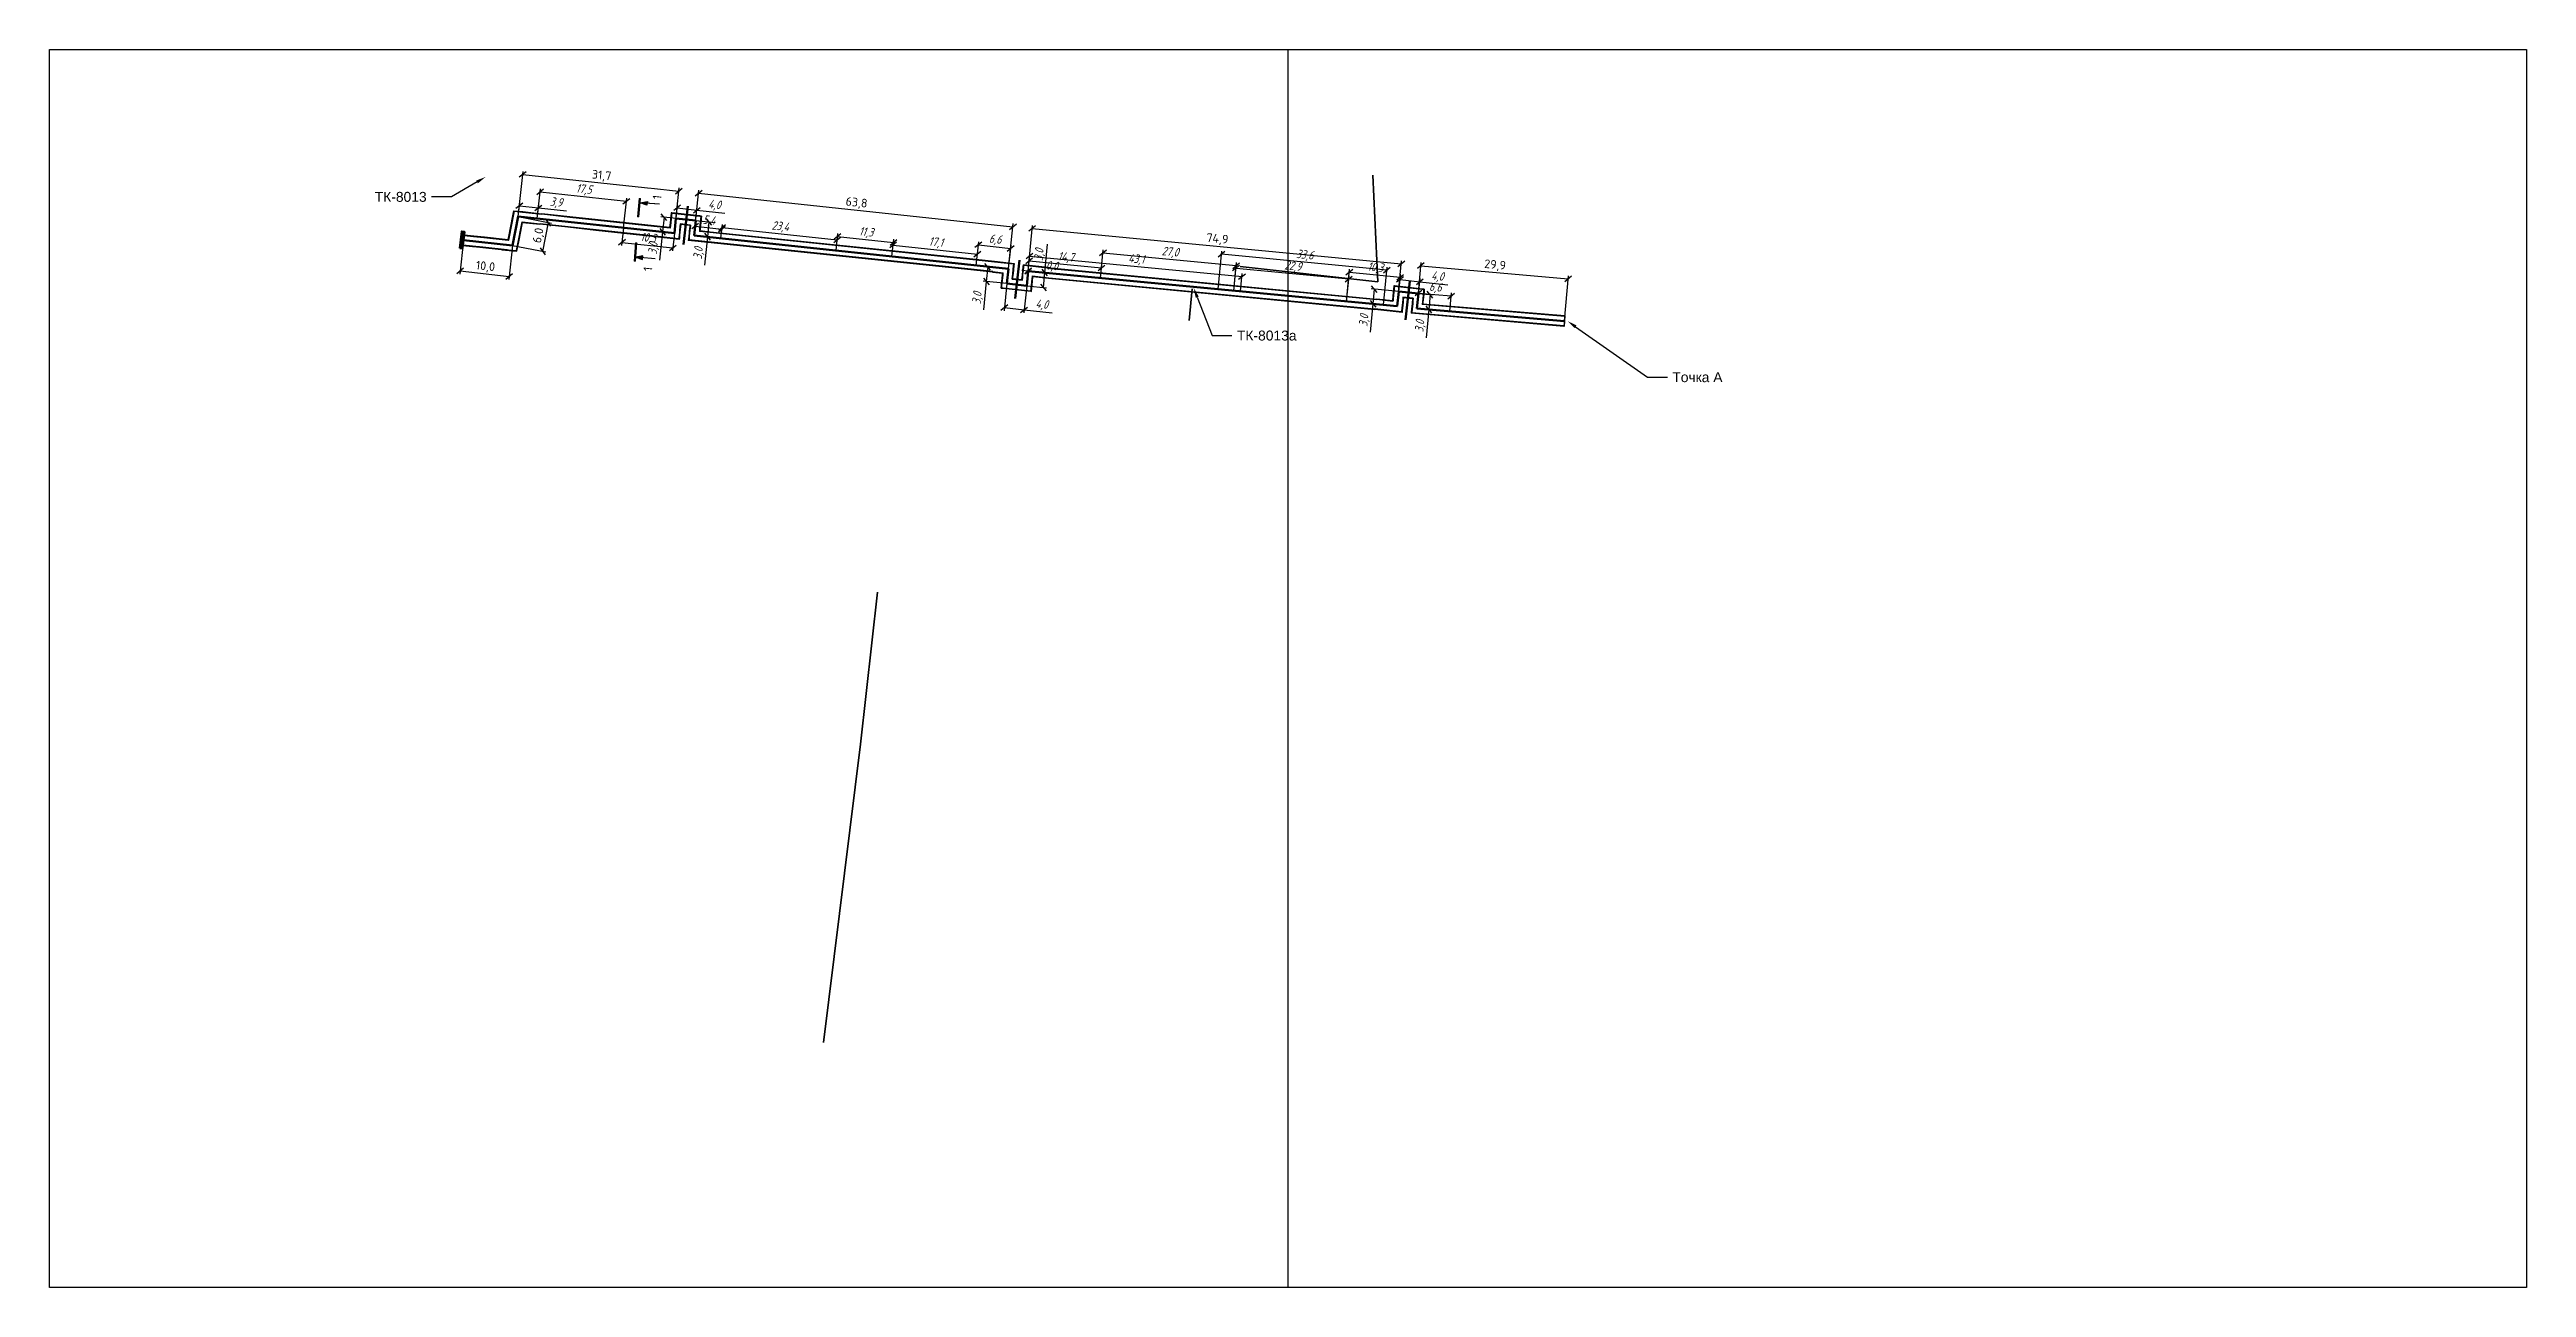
# Model space of a CAD drawing. Header units: millimetres. Extents: x 1642 to 8235, y 1174 to 5441.
# Drawn here: x 4592 to 5592, y 2482 to 2982 of the extents above; entities that cross this region are included whole.
import ezdxf
from ezdxf import colors
from ezdxf.entities.mleader import LeaderData, LeaderLine
from ezdxf.math import Vec2, Vec3

# ---------------------------------------------------------------- set-up
doc = ezdxf.new("R2010")
doc.units = ezdxf.units.MM
doc.linetypes.add('ACAD_ISO04W100', pattern=[30, 24, -3, 0, -3])
for name, color, linetype, lineweight in [('Основной', 1, 'Continuous', 60), ('Размеры на чертеже', 250, 'Continuous', 25), ('шриховка', 4, 'ACAD_ISO04W100', 15)]:
    doc.layers.add(name, color=color, linetype=linetype, lineweight=lineweight)
doc.styles.add('-ISOCPEUR-', font='isocpeur.TTF')
doc.styles.add('GOST', font='gost.shx', dxfattribs={"oblique": 15})
doc.styles.get("Standard").update_dxf_attribs({"font": 'arial.ttf'})
doc.dimstyles.new('М 1 к 500', dxfattribs={"dimtxt": 3.5, "dimasz": 2.5, "dimexe": 1.25, "dimexo": 0, "dimtad": 1, "dimdec": 1, "dimlfac": 0.5, "dimzin": 1, "dimtxsty": 'GOST', "dimblk": 'OBLIQUE', "dimcen": 2.5, "dimclrd": 256, "dimclre": 256, "dimclrt": 256, "dimazin": 2, "dimtfac": 1, "dimtdec": 1, "dimtmove": 0, "dimatfit": 3, "dimldrblk": 'NONE', "dimfxl": 1.25, "dimlwd": -1, "dimlwe": -1, "dimarcsym": 0})
picture_1 = doc.add_image_def('image1.jpg', size_in_pixel=(3947, 3947))
picture_2 = doc.add_image_def('image2.jpg', size_in_pixel=(3947, 3947))

msp = doc.modelspace()

# ---------------------------------------------------------------- blocks, each defined once
blk = doc.blocks.new('направление')
at = {"layer": 'Размеры на чертеже'}
h = blk.add_hatch(color=256, dxfattribs=at)
h.dxf.hatch_style = 1
h.paths.add_polyline_path([(0, 0), (-3.8, 1), (-3.8, -1)])
blk.add_line((-10.5, 0), (-2.5, 0), dxfattribs=at)
blk.add_lwpolyline([(0, 0), (-3.8, 1), (-3.8, -1)], close=True, dxfattribs=at)
blk = doc.blocks.new('*U39')
at = {"layer": 'шриховка', "true_color": 0x000000}
h = blk.add_hatch(color=18, dxfattribs=at)
h.dxf.hatch_style = 1
h.paths.add_polyline_path([(-1.107, 0.022), (-1.107, 0), (-0.775, 0.001), (-0.775, 0.023)])
h = blk.add_hatch(color=18, dxfattribs=at)
h.dxf.hatch_style = 1
h.paths.add_polyline_path([(-0.302, 0.023), (-0.302, 0.001), (0.029, 0), (0.029, 0.022)])
at = {"layer": 'шриховка', "color": 18, "true_color": 0x000000}
for points in [[(-0.775, 0.001), (-0.775, 0.023), (-1.107, 0.022), (-1.107, 0)], [(-0.302, 0.001), (-0.302, 0.023), (0.029, 0.022), (0.029, 0)]]:
    blk.add_lwpolyline(points, close=True, dxfattribs=at)
at = {"layer": 'Размеры на чертеже', "yscale": 0.03333333333333333, "zscale": 0.03333333333333333}
for p, xscale, rotation in [((-1.033, 0), 0.03333333333333333, 89.99999999993935), ((-0.045, 0), -0.03333333333333333, 270.0000000000607)]:
    blk.add_blockref('направление', p, dxfattribs=dict(at, xscale=xscale, rotation=rotation))
blk = doc.blocks.new('_Oblique')
at = {"color": 0, "linetype": 'ByBlock', "lineweight": -2}
blk.add_line((-0.5, -0.5), (0.5, 0.5), dxfattribs=at)
blk = doc.blocks.new('*D47')
at = {"transparency": 16777216}
for p, q in [((4759.07, 2904.81), (4757.56, 2891.09)), ((4778.88, 2902.63), (4777.37, 2888.9)), ((4757.69, 2892.33), (4777.51, 2890.15))]:
    blk.add_line(p, q, dxfattribs=at)
at = {"layer": 'Defpoints', "color": 0, "lineweight": 50, "transparency": 16777216}
for p in [(4759.07, 2904.81), (4778.88, 2902.63), (4777.51, 2890.15)]:
    blk.add_point(p, dxfattribs=at)
at = {"transparency": 16777216, "xscale": 2.5, "yscale": 2.5, "zscale": 2.5}
for p, rotation in [((4757.69, 2892.33), 173.7047327001155), ((4777.51, 2890.15), 353.7047327001155)]:
    blk.add_blockref('_Oblique', p, dxfattribs=dict(at, rotation=rotation))
at = {"lineweight": 50, "transparency": 16777216, "insert": (4767.9, 2893.95), "char_height": 3.5, "attachment_point": 5, "rotation": 353.70473, "style": '-ISOCPEUR-'}
blk.add_mtext('10,0', dxfattribs=at)
blk = doc.blocks.new('_None')
blk = doc.blocks.new('*D48')
at = {"transparency": 16777216}
for p, q in [((4781.17, 2914.32), (4794.55, 2911.7)), ((4791.04, 2900.25), (4793.32, 2911.94)), ((4778.88, 2902.63), (4792.26, 2900.01))]:
    blk.add_line(p, q, dxfattribs=at)
at = {"layer": 'Defpoints', "color": 0, "lineweight": 50, "transparency": 16777216}
for p in [(4781.17, 2914.32), (4793.32, 2911.94), (4778.88, 2902.63)]:
    blk.add_point(p, dxfattribs=at)
at = {"transparency": 16777216, "xscale": 2.5, "yscale": 2.5, "zscale": 2.5}
for p, rotation in [((4793.32, 2911.94), 78.92505595419325), ((4791.04, 2900.25), 258.9250559541932)]:
    blk.add_blockref('_Oblique', p, dxfattribs=dict(at, rotation=rotation))
at = {"lineweight": 50, "transparency": 16777216, "insert": (4789.51, 2906.62), "char_height": 3.5, "attachment_point": 5, "rotation": 78.92506, "style": '-ISOCPEUR-'}
blk.add_mtext('6,0', dxfattribs=at)
blk = doc.blocks.new('*D46')
at = {"transparency": 16777216}
for p, q in [((4781.17, 2914.32), (4783.1, 2932.52)), ((4782.96, 2931.28), (4846.03, 2924.61)), ((4844.24, 2907.65), (4846.17, 2925.85))]:
    blk.add_line(p, q, dxfattribs=at)
at = {"layer": 'Defpoints', "color": 0, "lineweight": 50, "transparency": 16777216}
for p in [(4846.03, 2924.61), (4781.17, 2914.32), (4844.24, 2907.65)]:
    blk.add_point(p, dxfattribs=at)
at = {"transparency": 16777216, "xscale": 2.5, "yscale": 2.5, "zscale": 2.5}
for p, rotation in [((4782.96, 2931.28), 173.9622378580131), ((4846.03, 2924.61), 353.9622378580131)]:
    blk.add_blockref('_Oblique', p, dxfattribs=dict(at, rotation=rotation))
at = {"lineweight": 50, "transparency": 16777216, "insert": (4814.79, 2930.65), "char_height": 3.5, "attachment_point": 5, "rotation": 353.96224, "style": '-ISOCPEUR-'}
blk.add_mtext('31,7', dxfattribs=at)
blk = doc.blocks.new('*D45')
at = {"transparency": 16777216}
for p, q in [((4852.2, 2906.84), (4854.12, 2924.94)), ((4853.99, 2923.69), (4980.89, 2910.22)), ((4979.1, 2893.37), (4981.02, 2911.47))]:
    blk.add_line(p, q, dxfattribs=at)
at = {"layer": 'Defpoints', "color": 0, "lineweight": 35, "transparency": 16777216}
for p in [(4980.89, 2910.22), (4852.2, 2906.84), (4979.1, 2893.37)]:
    blk.add_point(p, dxfattribs=at)
at = {"transparency": 16777216, "xscale": 2.5, "yscale": 2.5, "zscale": 2.5}
for p, rotation in [((4853.99, 2923.69), 173.940677095366), ((4980.89, 2910.22), 353.940677095366)]:
    blk.add_blockref('_Oblique', p, dxfattribs=dict(at, rotation=rotation))
at = {"lineweight": 50, "transparency": 16777216, "insert": (4917.73, 2919.67), "char_height": 3.5, "attachment_point": 5, "rotation": 353.94068, "style": '-ISOCPEUR-'}
blk.add_mtext('63,8', dxfattribs=at)
blk = doc.blocks.new('*D49')
at = {"transparency": 16777216}
for p, q in [((4987, 2892.31), (4988.76, 2910.71)), ((4988.64, 2909.47), (5137.68, 2895.23)), ((5136.04, 2878.07), (5137.8, 2896.47))]:
    blk.add_line(p, q, dxfattribs=at)
at = {"layer": 'Defpoints', "color": 0, "lineweight": 50, "transparency": 16777216}
for p in [(4987, 2892.31), (5137.68, 2895.23), (5136.04, 2878.07)]:
    blk.add_point(p, dxfattribs=at)
at = {"transparency": 16777216, "xscale": 2.5, "yscale": 2.5, "zscale": 2.5}
for p, rotation in [((4988.64, 2909.47), 174.541973642048), ((5137.68, 2895.23), 354.541973642048)]:
    blk.add_blockref('_Oblique', p, dxfattribs=dict(at, rotation=rotation))
at = {"lineweight": 50, "transparency": 16777216, "insert": (5063.42, 2905.06), "char_height": 3.5, "attachment_point": 5, "rotation": 354.54197, "style": '-ISOCPEUR-'}
blk.add_mtext('74,9', dxfattribs=at)
blk = doc.blocks.new('*D50')
at = {"transparency": 16777216}
for p, q in [((5144.02, 2877.45), (5145.64, 2895.7)), ((5145.53, 2894.45), (5205.06, 2889.18)), ((5203.55, 2872.18), (5205.17, 2890.42))]:
    blk.add_line(p, q, dxfattribs=at)
at = {"layer": 'Defpoints', "color": 0, "lineweight": 50, "transparency": 16777216}
for p in [(5205.06, 2889.18), (5144.02, 2877.45), (5203.55, 2872.18)]:
    blk.add_point(p, dxfattribs=at)
at = {"transparency": 16777216, "xscale": 2.5, "yscale": 2.5, "zscale": 2.5}
for p, rotation in [((5145.53, 2894.45), 174.9361215975793), ((5205.06, 2889.18), 354.9361215975793)]:
    blk.add_blockref('_Oblique', p, dxfattribs=dict(at, rotation=rotation))
at = {"lineweight": 50, "transparency": 16777216, "insert": (5175.53, 2894.53), "char_height": 3.5, "attachment_point": 5, "rotation": 354.93612, "style": '-ISOCPEUR-'}
blk.add_mtext('29,9', dxfattribs=at)
blk = doc.blocks.new('*D51')
at = {"transparency": 16777216}
for p, q in [((4844.87, 2913.55), (4838.77, 2914.2)), ((4840.01, 2914.07), (4839.37, 2908.1)), ((4844.23, 2907.58), (4838.13, 2908.23)), ((4839.37, 2908.1), (4838.15, 2896.67))]:
    blk.add_line(p, q, dxfattribs=at)
at = {"layer": 'Defpoints', "color": 0, "lineweight": 50, "transparency": 16777216}
for p in [(4844.87, 2913.55), (4839.37, 2908.1), (4844.23, 2907.58)]:
    blk.add_point(p, dxfattribs=at)
at = {"transparency": 16777216, "xscale": 2.5, "yscale": 2.5, "zscale": 2.5}
for p, rotation in [((4840.01, 2914.07), 83.90208972873647), ((4839.37, 2908.1), 263.9020897287365)]:
    blk.add_blockref('_Oblique', p, dxfattribs=dict(at, rotation=rotation))
at = {"lineweight": 50, "transparency": 16777216, "insert": (4835.93, 2901.43), "char_height": 3.5, "attachment_point": 5, "rotation": 83.90209, "style": 'GOST'}
blk.add_mtext('3,0', dxfattribs=at)
blk = doc.blocks.new('*D52')
at = {"transparency": 16777216}
for p, q in [((4844.87, 2913.55), (4845.47, 2919.03)), ((4845.33, 2917.79), (4853.26, 2916.92)), ((4852.79, 2912.68), (4853.39, 2918.16)), ((4853.26, 2916.92), (4864.55, 2915.69))]:
    blk.add_line(p, q, dxfattribs=at)
at = {"layer": 'Defpoints', "color": 0, "lineweight": 50, "transparency": 16777216}
for p in [(4844.87, 2913.55), (4852.79, 2912.68), (4853.26, 2916.92)]:
    blk.add_point(p, dxfattribs=at)
at = {"transparency": 16777216, "xscale": 2.5, "yscale": 2.5, "zscale": 2.5}
for p, rotation in [((4845.33, 2917.79), 173.7576305947911), ((4853.26, 2916.92), 353.7576305947911)]:
    blk.add_blockref('_Oblique', p, dxfattribs=dict(at, rotation=rotation))
at = {"lineweight": 50, "transparency": 16777216, "insert": (4860.44, 2918.86), "char_height": 3.5, "attachment_point": 5, "rotation": 353.75763, "style": 'GOST'}
blk.add_mtext('4,0', dxfattribs=at)
blk = doc.blocks.new('*D53')
at = {"transparency": 16777216}
for p, q in [((4852.79, 2912.68), (4859.38, 2912.01)), ((4858.14, 2912.14), (4857.53, 2906.17)), ((4852.19, 2906.71), (4858.78, 2906.04)), ((4857.53, 2906.17), (4856.37, 2894.73))]:
    blk.add_line(p, q, dxfattribs=at)
at = {"layer": 'Defpoints', "color": 0, "lineweight": 50, "transparency": 16777216}
for p in [(4852.79, 2912.68), (4852.19, 2906.71), (4857.53, 2906.17)]:
    blk.add_point(p, dxfattribs=at)
at = {"transparency": 16777216, "xscale": 2.5, "yscale": 2.5, "zscale": 2.5}
for p, rotation in [((4858.14, 2912.14), 84.20357896249665), ((4857.53, 2906.17), 264.2035789624967)]:
    blk.add_blockref('_Oblique', p, dxfattribs=dict(at, rotation=rotation))
at = {"lineweight": 50, "transparency": 16777216, "insert": (4854.13, 2899.48), "char_height": 3.5, "attachment_point": 5, "rotation": 84.20358, "style": 'GOST'}
blk.add_mtext('3,0', dxfattribs=at)
blk = doc.blocks.new('*D54')
at = {"transparency": 16777216}
for p, q in [((4979.08, 2893.15), (4969.48, 2894.12)), ((4970.72, 2894), (4970.12, 2888.05)), ((4978.47, 2887.21), (4968.87, 2888.18)), ((4970.12, 2888.05), (4968.96, 2876.62))]:
    blk.add_line(p, q, dxfattribs=at)
at = {"layer": 'Defpoints', "color": 0, "lineweight": 50, "transparency": 16777216}
for p in [(4979.08, 2893.15), (4970.12, 2888.05), (4978.47, 2887.21)]:
    blk.add_point(p, dxfattribs=at)
at = {"transparency": 16777216, "xscale": 2.5, "yscale": 2.5, "zscale": 2.5}
for p, rotation in [((4970.72, 2894), 84.20357896249115), ((4970.12, 2888.05), 264.2035789624911)]:
    blk.add_blockref('_Oblique', p, dxfattribs=dict(at, rotation=rotation))
at = {"lineweight": 50, "transparency": 16777216, "insert": (4966.72, 2881.36), "char_height": 3.5, "attachment_point": 5, "rotation": 84.20358, "style": 'GOST'}
blk.add_mtext('3,0', dxfattribs=at)
blk = doc.blocks.new('*D55')
at = {"transparency": 16777216}
for p, q in [((4978.47, 2887.21), (4977.28, 2876.27)), ((4986.43, 2886.34), (4985.23, 2875.4)), ((4977.41, 2877.51), (4985.37, 2876.64)), ((4985.37, 2876.64), (4996.66, 2875.4))]:
    blk.add_line(p, q, dxfattribs=at)
at = {"layer": 'Defpoints', "color": 0, "lineweight": 50, "transparency": 16777216}
for p in [(4978.47, 2887.21), (4986.43, 2886.34), (4985.37, 2876.64)]:
    blk.add_point(p, dxfattribs=at)
at = {"transparency": 16777216, "xscale": 2.5, "yscale": 2.5, "zscale": 2.5}
for p, rotation in [((4977.41, 2877.51), 173.7576305947873), ((4985.37, 2876.64), 353.7576305947873)]:
    blk.add_blockref('_Oblique', p, dxfattribs=dict(at, rotation=rotation))
at = {"lineweight": 50, "transparency": 16777216, "insert": (4992.55, 2878.58), "char_height": 3.5, "attachment_point": 5, "rotation": 353.75763, "style": 'GOST'}
blk.add_mtext('4,0', dxfattribs=at)
blk = doc.blocks.new('*D56')
at = {"transparency": 16777216}
for p, q in [((4993.76, 2891.66), (4994.85, 2903.11)), ((4987, 2892.31), (4995, 2891.54)), ((4993.19, 2885.69), (4993.76, 2891.66)), ((4986.43, 2886.34), (4994.43, 2885.57))]:
    blk.add_line(p, q, dxfattribs=at)
at = {"layer": 'Defpoints', "color": 0, "lineweight": 50, "transparency": 16777216}
for p in [(4987, 2892.31), (4993.76, 2891.66), (4986.43, 2886.34)]:
    blk.add_point(p, dxfattribs=at)
at = {"transparency": 16777216, "xscale": 2.5, "yscale": 2.5, "zscale": 2.5}
for p, rotation in [((4993.76, 2891.66), 84.54197364205328), ((4993.19, 2885.69), 264.5419736420533)]:
    blk.add_blockref('_Oblique', p, dxfattribs=dict(at, rotation=rotation))
at = {"lineweight": 50, "transparency": 16777216, "insert": (4991.73, 2898.89), "char_height": 3.5, "attachment_point": 5, "rotation": 84.54197, "style": 'GOST'}
blk.add_mtext('3,0', dxfattribs=at)
blk = doc.blocks.new('*D57')
at = {"transparency": 16777216}
for p, q in [((5136.65, 2884.04), (5125.54, 2885.1)), ((5126.78, 2884.98), (5126.21, 2879.01)), ((5136.08, 2878.06), (5124.96, 2879.13)), ((5126.21, 2879.01), (5125.12, 2867.56))]:
    blk.add_line(p, q, dxfattribs=at)
at = {"layer": 'Defpoints', "color": 0, "lineweight": 50, "transparency": 16777216}
for p in [(5136.65, 2884.04), (5126.21, 2879.01), (5136.08, 2878.06)]:
    blk.add_point(p, dxfattribs=at)
at = {"transparency": 16777216, "xscale": 2.5, "yscale": 2.5, "zscale": 2.5}
for p, rotation in [((5126.21, 2879.01), 264.5419736420451), ((5126.78, 2884.98), 84.54197364204504)]:
    blk.add_blockref('_Oblique', p, dxfattribs=dict(at, rotation=rotation))
at = {"lineweight": 50, "transparency": 16777216, "insert": (5122.85, 2872.3), "char_height": 3.5, "attachment_point": 5, "rotation": 84.54197, "style": 'GOST'}
blk.add_mtext('3,0', dxfattribs=at)
blk = doc.blocks.new('*D58')
at = {"transparency": 16777216}
for p, q in [((5136.65, 2884.04), (5137.31, 2890.09)), ((5137.18, 2888.85), (5145.13, 2887.98)), ((5144.6, 2883.17), (5145.27, 2889.22)), ((5145.13, 2887.98), (5156.43, 2886.74))]:
    blk.add_line(p, q, dxfattribs=at)
at = {"layer": 'Defpoints', "color": 0, "lineweight": 50, "transparency": 16777216}
for p in [(5136.65, 2884.04), (5144.6, 2883.17), (5145.13, 2887.98)]:
    blk.add_point(p, dxfattribs=at)
at = {"transparency": 16777216, "xscale": 2.5, "yscale": 2.5, "zscale": 2.5}
for p, rotation in [((5137.18, 2888.85), 173.757630594791), ((5145.13, 2887.98), 353.757630594791)]:
    blk.add_blockref('_Oblique', p, dxfattribs=dict(at, rotation=rotation))
at = {"lineweight": 50, "transparency": 16777216, "insert": (5152.31, 2889.92), "char_height": 3.5, "attachment_point": 5, "rotation": 353.75763, "style": 'GOST'}
blk.add_mtext('4,0', dxfattribs=at)
blk = doc.blocks.new('*D59')
at = {"transparency": 16777216}
for p, q in [((5144.6, 2883.17), (5150.51, 2882.66)), ((5149.26, 2882.76), (5148.75, 2876.79)), ((5144.09, 2877.19), (5149.99, 2876.68)), ((5148.75, 2876.79), (5147.76, 2865.33))]:
    blk.add_line(p, q, dxfattribs=at)
at = {"layer": 'Defpoints', "color": 0, "lineweight": 50, "transparency": 16777216}
for p in [(5144.6, 2883.17), (5144.09, 2877.19), (5148.75, 2876.79)]:
    blk.add_point(p, dxfattribs=at)
at = {"transparency": 16777216, "xscale": 2.5, "yscale": 2.5, "zscale": 2.5}
for p, rotation in [((5149.26, 2882.76), 85.07605970053471), ((5148.75, 2876.79), 265.0760597005348)]:
    blk.add_blockref('_Oblique', p, dxfattribs=dict(at, rotation=rotation))
at = {"lineweight": 50, "transparency": 16777216, "insert": (5145.45, 2870.05), "char_height": 3.5, "attachment_point": 5, "rotation": 85.07606, "style": 'GOST'}
blk.add_mtext('3,0', dxfattribs=at)
blk = doc.blocks.new('*D60')
at = {"transparency": 16777216}
for p, q in [((4781.17, 2914.32), (4781.77, 2919.9)), ((4781.63, 2918.66), (4789.3, 2917.84)), ((4788.84, 2913.5), (4789.44, 2919.09)), ((4789.3, 2917.84), (4800.61, 2916.63))]:
    blk.add_line(p, q, dxfattribs=at)
at = {"layer": 'Defpoints', "color": 0, "lineweight": 50, "transparency": 16777216}
for p in [(4781.17, 2914.32), (4788.84, 2913.5), (4789.3, 2917.84)]:
    blk.add_point(p, dxfattribs=at)
at = {"transparency": 16777216, "xscale": 2.5, "yscale": 2.5, "zscale": 2.5}
for p, rotation in [((4781.63, 2918.66), 173.9020897281882), ((4789.3, 2917.84), 353.9020897281881)]:
    blk.add_blockref('_Oblique', p, dxfattribs=dict(at, rotation=rotation))
at = {"lineweight": 50, "transparency": 16777216, "insert": (4796.49, 2919.8), "char_height": 3.5, "attachment_point": 5, "rotation": 353.90209, "style": 'GOST'}
blk.add_mtext('3,9', dxfattribs=at)
blk = doc.blocks.new('*D61')
at = {"transparency": 16777216}
for p, q in [((4788.84, 2913.5), (4790.12, 2925.49)), ((4789.99, 2924.25), (4824.82, 2920.53)), ((4823.67, 2909.78), (4824.95, 2921.77))]:
    blk.add_line(p, q, dxfattribs=at)
at = {"layer": 'Defpoints', "color": 0, "lineweight": 50, "transparency": 16777216}
for p in [(4824.82, 2920.53), (4788.84, 2913.5), (4823.67, 2909.78)]:
    blk.add_point(p, dxfattribs=at)
at = {"transparency": 16777216, "xscale": 2.5, "yscale": 2.5, "zscale": 2.5}
for p, rotation in [((4789.99, 2924.25), 173.9020897287344), ((4824.82, 2920.53), 353.9020897287344)]:
    blk.add_blockref('_Oblique', p, dxfattribs=dict(at, rotation=rotation))
at = {"lineweight": 50, "transparency": 16777216, "insert": (4807.69, 2925.08), "char_height": 3.5, "attachment_point": 5, "rotation": 353.90209, "style": 'GOST'}
blk.add_mtext('17,5', dxfattribs=at)
blk = doc.blocks.new('*D62')
at = {"transparency": 16777216}
for p, q in [((4823.67, 2909.78), (4822.91, 2902.61)), ((4823.04, 2903.86), (4843.6, 2901.66)), ((4844.23, 2907.58), (4843.47, 2900.42))]:
    blk.add_line(p, q, dxfattribs=at)
at = {"layer": 'Defpoints', "color": 0, "lineweight": 50, "transparency": 16777216}
for p in [(4823.67, 2909.78), (4843.6, 2901.66), (4844.23, 2907.58)]:
    blk.add_point(p, dxfattribs=at)
at = {"transparency": 16777216, "xscale": 2.5, "yscale": 2.5, "zscale": 2.5}
for p, rotation in [((4823.04, 2903.86), 173.902089728734), ((4843.6, 2901.66), 353.902089728734)]:
    blk.add_blockref('_Oblique', p, dxfattribs=dict(at, rotation=rotation))
at = {"lineweight": 50, "transparency": 16777216, "insert": (4833.61, 2905.45), "char_height": 3.5, "attachment_point": 5, "rotation": 353.90209, "style": 'GOST'}
blk.add_mtext('10,3', dxfattribs=at)
blk = doc.blocks.new('*D63')
at = {"transparency": 16777216}
for p, q in [((4852.19, 2906.71), (4852.71, 2911.65)), ((4852.58, 2910.4), (4863.39, 2909.25)), ((4863, 2905.56), (4863.53, 2910.49))]:
    blk.add_line(p, q, dxfattribs=at)
at = {"layer": 'Defpoints', "color": 0, "lineweight": 50, "transparency": 16777216}
for p in [(4852.19, 2906.71), (4863, 2905.56), (4863.39, 2909.25)]:
    blk.add_point(p, dxfattribs=at)
at = {"transparency": 16777216, "xscale": 2.5, "yscale": 2.5, "zscale": 2.5}
for p, rotation in [((4852.58, 2910.4), 173.9111458501273), ((4863.39, 2909.25), 353.9111458501274)]:
    blk.add_blockref('_Oblique', p, dxfattribs=dict(at, rotation=rotation))
at = {"lineweight": 50, "transparency": 16777216, "insert": (4858.28, 2912.52), "char_height": 3.5, "attachment_point": 5, "rotation": 353.91115, "style": 'GOST'}
blk.add_mtext('5,4', dxfattribs=at)
blk = doc.blocks.new('*D64')
at = {"transparency": 16777216}
for p, q in [((4863, 2905.56), (4863.59, 2911.09)), ((4863.46, 2909.84), (4909.92, 2904.89)), ((4909.46, 2900.6), (4910.05, 2906.13))]:
    blk.add_line(p, q, dxfattribs=at)
at = {"layer": 'Defpoints', "color": 0, "lineweight": 50, "transparency": 16777216}
for p in [(4863, 2905.56), (4909.46, 2900.6), (4909.92, 2904.89)]:
    blk.add_point(p, dxfattribs=at)
at = {"transparency": 16777216, "xscale": 2.5, "yscale": 2.5, "zscale": 2.5}
for p, rotation in [((4863.46, 2909.84), 173.9111458501288), ((4909.92, 2904.89), 353.9111458501288)]:
    blk.add_blockref('_Oblique', p, dxfattribs=dict(at, rotation=rotation))
at = {"lineweight": 50, "transparency": 16777216, "insert": (4886.98, 2910.06), "char_height": 3.5, "attachment_point": 5, "rotation": 353.91115, "style": 'GOST'}
blk.add_mtext('23,4', dxfattribs=at)
blk = doc.blocks.new('*D65')
at = {"transparency": 16777216}
for p, q in [((4909.46, 2900.6), (4910.2, 2907.52)), ((4910.07, 2906.28), (4932.64, 2903.87)), ((4932.03, 2898.19), (4932.77, 2905.12))]:
    blk.add_line(p, q, dxfattribs=at)
at = {"layer": 'Defpoints', "color": 0, "lineweight": 50, "transparency": 16777216}
for p in [(4909.46, 2900.6), (4932.64, 2903.87), (4932.03, 2898.19)]:
    blk.add_point(p, dxfattribs=at)
at = {"transparency": 16777216, "xscale": 2.5, "yscale": 2.5, "zscale": 2.5}
for p, rotation in [((4910.07, 2906.28), 173.9111458501282), ((4932.64, 2903.87), 353.9111458501282)]:
    blk.add_blockref('_Oblique', p, dxfattribs=dict(at, rotation=rotation))
at = {"lineweight": 50, "transparency": 16777216, "insert": (4921.64, 2907.77), "char_height": 3.5, "attachment_point": 5, "rotation": 353.91115, "style": 'GOST'}
blk.add_mtext('11,3', dxfattribs=at)
blk = doc.blocks.new('*D66')
at = {"transparency": 16777216}
for p, q in [((4932.03, 2898.19), (4932.66, 2904.05)), ((4932.52, 2902.81), (4966.53, 2899.18)), ((4966.04, 2894.57), (4966.66, 2900.43))]:
    blk.add_line(p, q, dxfattribs=at)
at = {"layer": 'Defpoints', "color": 0, "lineweight": 50, "transparency": 16777216}
for p in [(4932.03, 2898.19), (4966.04, 2894.57), (4966.53, 2899.18)]:
    blk.add_point(p, dxfattribs=at)
at = {"transparency": 16777216, "xscale": 2.5, "yscale": 2.5, "zscale": 2.5}
for p, rotation in [((4932.52, 2902.81), 173.9111458501297), ((4966.53, 2899.18), 353.9111458501297)]:
    blk.add_blockref('_Oblique', p, dxfattribs=dict(at, rotation=rotation))
at = {"lineweight": 50, "transparency": 16777216, "insert": (4949.81, 2903.69), "char_height": 3.5, "attachment_point": 5, "rotation": 353.91115, "style": 'GOST'}
blk.add_mtext('17,1', dxfattribs=at)
blk = doc.blocks.new('*D67')
at = {"transparency": 16777216}
for p, q in [((4966.04, 2894.57), (4967.08, 2904.12)), ((4966.94, 2902.88), (4979.98, 2901.46)), ((4979.08, 2893.15), (4980.12, 2902.7))]:
    blk.add_line(p, q, dxfattribs=at)
at = {"layer": 'Defpoints', "color": 0, "lineweight": 50, "transparency": 16777216}
for p in [(4979.98, 2901.46), (4966.04, 2894.57), (4979.08, 2893.15)]:
    blk.add_point(p, dxfattribs=at)
at = {"transparency": 16777216, "xscale": 2.5, "yscale": 2.5, "zscale": 2.5}
for p, rotation in [((4966.94, 2902.88), 173.7895094371318), ((4979.98, 2901.46), 353.7895094371318)]:
    blk.add_blockref('_Oblique', p, dxfattribs=dict(at, rotation=rotation))
at = {"lineweight": 50, "transparency": 16777216, "insert": (4973.75, 2904.86), "char_height": 3.5, "attachment_point": 5, "rotation": 353.78951, "style": 'GOST'}
blk.add_mtext('6,6', dxfattribs=at)
blk = doc.blocks.new('*D68')
at = {"transparency": 16777216}
for p, q in [((4987, 2892.31), (4987.51, 2897.64)), ((4987.39, 2896.39), (5016.65, 2893.6)), ((5016.26, 2889.51), (5016.77, 2894.84))]:
    blk.add_line(p, q, dxfattribs=at)
at = {"layer": 'Defpoints', "color": 0, "lineweight": 50, "transparency": 16777216}
for p in [(4987, 2892.31), (5016.65, 2893.6), (5016.26, 2889.51)]:
    blk.add_point(p, dxfattribs=at)
at = {"transparency": 16777216, "xscale": 2.5, "yscale": 2.5, "zscale": 2.5}
for p, rotation in [((4987.39, 2896.39), 174.5419736420479), ((5016.65, 2893.6), 354.5419736420479)]:
    blk.add_blockref('_Oblique', p, dxfattribs=dict(at, rotation=rotation))
at = {"lineweight": 50, "transparency": 16777216, "insert": (5002.28, 2897.69), "char_height": 3.5, "attachment_point": 5, "rotation": 354.54197, "style": 'GOST'}
blk.add_mtext('14,7', dxfattribs=at)
blk = doc.blocks.new('*D69')
at = {"transparency": 16777216}
for p, q in [((5016.26, 2889.51), (5017.35, 2900.86)), ((5017.23, 2899.62), (5071.03, 2894.48)), ((5070.07, 2884.37), (5071.15, 2895.72))]:
    blk.add_line(p, q, dxfattribs=at)
at = {"layer": 'Defpoints', "color": 0, "lineweight": 50, "transparency": 16777216}
for p in [(5071.03, 2894.48), (5016.26, 2889.51), (5070.07, 2884.37)]:
    blk.add_point(p, dxfattribs=at)
at = {"transparency": 16777216, "xscale": 2.5, "yscale": 2.5, "zscale": 2.5}
for p, rotation in [((5017.23, 2899.62), 174.5419736420481), ((5071.03, 2894.48), 354.5419736420481)]:
    blk.add_blockref('_Oblique', p, dxfattribs=dict(at, rotation=rotation))
at = {"lineweight": 50, "transparency": 16777216, "insert": (5044.39, 2899.75), "char_height": 3.5, "attachment_point": 5, "rotation": 354.54197, "style": 'GOST'}
blk.add_mtext('27,0', dxfattribs=at)
blk = doc.blocks.new('*D70')
at = {"transparency": 16777216}
for p, q in [((5070.07, 2884.37), (5071.06, 2894.72)), ((5070.94, 2893.47), (5116.44, 2889.12)), ((5115.57, 2880.02), (5116.56, 2890.37))]:
    blk.add_line(p, q, dxfattribs=at)
at = {"layer": 'Defpoints', "color": 0, "lineweight": 50, "transparency": 16777216}
for p in [(5070.07, 2884.37), (5115.57, 2880.02), (5116.44, 2889.12)]:
    blk.add_point(p, dxfattribs=at)
at = {"transparency": 16777216, "xscale": 2.5, "yscale": 2.5, "zscale": 2.5}
for p, rotation in [((5070.94, 2893.47), 174.5419736420479), ((5116.44, 2889.12), 354.5419736420479)]:
    blk.add_blockref('_Oblique', p, dxfattribs=dict(at, rotation=rotation))
at = {"lineweight": 50, "transparency": 16777216, "insert": (5093.95, 2893.99), "char_height": 3.5, "attachment_point": 5, "rotation": 354.54197, "style": 'GOST'}
blk.add_mtext('22,9', dxfattribs=at)
blk = doc.blocks.new('*D71')
at = {"transparency": 16777216}
for p, q in [((5115.57, 2880.02), (5116.82, 2893.04)), ((5116.7, 2891.8), (5137.2, 2889.84)), ((5136.08, 2878.06), (5137.32, 2891.08))]:
    blk.add_line(p, q, dxfattribs=at)
at = {"layer": 'Defpoints', "color": 0, "lineweight": 50, "transparency": 16777216}
for p in [(5115.57, 2880.02), (5137.2, 2889.84), (5136.08, 2878.06)]:
    blk.add_point(p, dxfattribs=at)
at = {"transparency": 16777216, "xscale": 2.5, "yscale": 2.5, "zscale": 2.5}
for p, rotation in [((5116.7, 2891.8), 174.5419736420469), ((5137.2, 2889.84), 354.541973642047)]:
    blk.add_blockref('_Oblique', p, dxfattribs=dict(at, rotation=rotation))
at = {"lineweight": 50, "transparency": 16777216, "insert": (5127.21, 2893.51), "char_height": 3.5, "attachment_point": 5, "rotation": 354.54197, "style": 'GOST'}
blk.add_mtext('10,3', dxfattribs=at)
blk = doc.blocks.new('*D72')
at = {"transparency": 16777216}
for p, q in [((5144.09, 2877.19), (5144.73, 2884.61)), ((5144.62, 2883.36), (5157.82, 2882.22)), ((5157.29, 2876.05), (5157.93, 2883.47))]:
    blk.add_line(p, q, dxfattribs=at)
at = {"layer": 'Defpoints', "color": 0, "lineweight": 50, "transparency": 16777216}
for p in [(5157.82, 2882.22), (5144.09, 2877.19), (5157.29, 2876.05)]:
    blk.add_point(p, dxfattribs=at)
at = {"transparency": 16777216, "xscale": 2.5, "yscale": 2.5, "zscale": 2.5}
for p, rotation in [((5144.62, 2883.36), 175.0760597005367), ((5157.82, 2882.22), 355.0760597005367)]:
    blk.add_blockref('_Oblique', p, dxfattribs=dict(at, rotation=rotation))
at = {"lineweight": 50, "transparency": 16777216, "insert": (5151.45, 2885.49), "char_height": 3.5, "attachment_point": 5, "rotation": 355.07606, "style": 'GOST'}
blk.add_mtext('6,6', dxfattribs=at)
blk = doc.blocks.new('*D81')
at = {"transparency": 16777216}
for p, q in [((4987, 2892.31), (4984.51, 2892.55)), ((4987, 2892.31), (4987.12, 2893.55)), ((4987, 2892.31), (4987.03, 2892.3)), ((4987.03, 2892.3), (4987.15, 2893.55)), ((4987.03, 2892.3), (5000.8, 2890.99))]:
    blk.add_line(p, q, dxfattribs=at)
at = {"layer": 'Defpoints', "color": 0, "lineweight": 35, "transparency": 16777216}
for p in [(4987, 2892.31), (4987.03, 2892.3), (4987.03, 2892.3)]:
    blk.add_point(p, dxfattribs=at)
at = {"transparency": 16777216, "xscale": 2.5, "yscale": 2.5, "zscale": 2.5}
for p, rotation in [((4987, 2892.31), 354.5419736416955), ((4987.03, 2892.3), 174.5419736416955)]:
    blk.add_blockref('_Oblique', p, dxfattribs=dict(at, rotation=rotation))
at = {"lineweight": 35, "transparency": 16777216, "insert": (4996.66, 2894.11), "char_height": 3.5, "attachment_point": 5, "rotation": 354.54197, "style": 'GOST'}
blk.add_mtext('0,0', dxfattribs=at)
blk = doc.blocks.new('*D82')
at = {"transparency": 16777216}
for p, q in [((4987, 2892.31), (4987.69, 2899.54)), ((4987.57, 2898.29), (5073.36, 2890.1)), ((5072.79, 2884.11), (5073.48, 2891.34))]:
    blk.add_line(p, q, dxfattribs=at)
at = {"layer": 'Defpoints', "color": 0, "lineweight": 35, "transparency": 16777216}
for p in [(4987, 2892.31), (5073.36, 2890.1), (5072.79, 2884.11)]:
    blk.add_point(p, dxfattribs=at)
at = {"transparency": 16777216, "xscale": 2.5, "yscale": 2.5, "zscale": 2.5}
for p, rotation in [((4987.57, 2898.29), 174.5419736420479), ((5073.36, 2890.1), 354.5419736420479)]:
    blk.add_blockref('_Oblique', p, dxfattribs=dict(at, rotation=rotation))
at = {"lineweight": 35, "transparency": 16777216, "insert": (5030.72, 2896.89), "char_height": 3.5, "attachment_point": 5, "rotation": 354.54197, "style": 'GOST'}
blk.add_mtext('43,1', dxfattribs=at)
blk = doc.blocks.new('*D84')
at = {"transparency": 16777216}
for p, q in [((5063.71, 2884.98), (5065.18, 2900.31)), ((5131.87, 2892.69), (5065.06, 2899.07)), ((5130.52, 2878.59), (5131.99, 2893.93))]:
    blk.add_line(p, q, dxfattribs=at)
at = {"layer": 'Defpoints', "color": 0, "lineweight": 35, "transparency": 16777216}
for p in [(5065.06, 2899.07), (5063.71, 2884.98), (5130.52, 2878.59)]:
    blk.add_point(p, dxfattribs=at)
at = {"transparency": 16777216, "xscale": 2.5, "yscale": 2.5, "zscale": 2.5}
for p, rotation in [((5065.06, 2899.07), 174.5419736420483), ((5131.87, 2892.69), 354.5419736420483)]:
    blk.add_blockref('_Oblique', p, dxfattribs=dict(at, rotation=rotation))
at = {"lineweight": 35, "transparency": 16777216, "insert": (5098.72, 2898.57), "char_height": 3.5, "attachment_point": 5, "rotation": 354.54197, "style": 'GOST'}
blk.add_mtext('33,6', dxfattribs=at)

# ---------------------------------------------------------------- dimensions: what is measured, and where the dimension line sits
at = {"color": 1, "lineweight": 50}
for p1, p2, distance, picture, middle in [((4781.171, 2914.318), (4788.84, 2913.498), 4.369, '*D60', (4796.49, 2919.798)), ((4788.84, 2913.498), (4823.672, 2909.777), 10.811, '*D61', (4807.692, 2925.08)), ((4852.187, 2906.711), (4863.001, 2905.557), 3.715, '*D63', (4858.275, 2912.521)), ((4852.793, 2912.68), (4852.187, 2906.711), 5.375, '*D53', (4854.133, 2899.478)), ((4863.001, 2905.557), (4909.462, 2900.601), 4.311, '*D64', (4886.976, 2910.059)), ((4909.462, 2900.601), (4932.03, 2898.194), 5.711, '*D65', (4921.639, 2907.77)), ((4932.03, 2898.194), (4966.038, 2894.566), 4.644, '*D66', (4949.814, 2903.69)), ((4966.038, 2894.566), (4979.076, 2893.147), 8.362, '*D67', (4973.755, 2904.862)), ((4986.996, 2892.308), (5016.261, 2889.512), 4.104, '*D68', (5002.277, 2897.691)), ((4986.426, 2886.335), (4986.996, 2892.308), -6.794, '*D56', (4991.729, 2898.886)), ((5016.261, 2889.512), (5070.068, 2884.371), 10.154, '*D69', (5044.388, 2899.745)), ((4979.076, 2893.147), (4978.473, 2887.205), -8.4, '*D54', (4966.715, 2881.364)), ((5070.068, 2884.371), (5115.574, 2880.023), 9.143, '*D70', (5093.948, 2893.994)), ((5115.574, 2880.023), (5136.08, 2878.063), 11.826, '*D71', (5127.21, 2893.512)), ((5136.651, 2884.036), (5144.603, 2883.166), 4.84, '*D58', (5152.315, 2889.916)), ((4978.473, 2887.205), (4986.426, 2886.335), -9.755, '*D55', (4992.55, 2878.577)), ((5136.651, 2884.036), (5136.08, 2878.063), -9.916, '*D57', (5122.847, 2872.297)), ((5144.603, 2883.166), (5144.088, 2877.189), 4.675, '*D59', (5145.448, 2870.047)), ((5144.088, 2877.189), (5157.292, 2876.051), 6.196, '*D72', (5151.455, 2885.492))]:
    dim = msp.add_aligned_dim(p1=p1, p2=p2, distance=distance, dimstyle='М 1 к 500', dxfattribs=at)
    dim.commit()
    dim.dimension.update_dxf_attribs({"geometry": picture, "text_midpoint": middle})
for p1, p2, distance, picture, middle in [((4852.2, 2906.839), (4979.099, 2893.368), 16.949, '*D45', (4917.726, 2919.668)), ((4778.883, 2902.629), (4781.171, 2914.318), -12.384, '*D48', (4789.505, 2906.618)), ((4986.996, 2892.308), (5136.045, 2878.067), 17.24, '*D49', (5063.42, 2905.062)), ((4759.069, 2904.815), (4778.883, 2902.629), -12.557, '*D47', (4767.898, 2893.949)), ((5144.023, 2877.451), (5203.551, 2872.176), 17.07, '*D50', (5175.535, 2894.531))]:
    dim = msp.add_aligned_dim(p1=p1, p2=p2, distance=distance, dimstyle='М 1 к 500', override={"dimtxsty": '-ISOCPEUR-'}, dxfattribs=at)
    dim.commit()
    dim.dimension.update_dxf_attribs({"geometry": picture, "text_midpoint": middle})
at = {"color": 5, "lineweight": 35}
dim = msp.add_aligned_dim(p1=(5130.522, 2878.594), p2=(5063.712, 2884.978), distance=-14.157, dimstyle='М 1 к 500', dxfattribs=at)
dim.commit()
dim.dimension.update_dxf_attribs({"geometry": '*D84', "text_midpoint": (5098.721, 2898.575)})
at = {"color": 18, "lineweight": 35, "true_color": 0x000000}
for p2, distance, picture, middle in [((4987.032, 2892.305), 0, '*D81', (4996.662, 2894.105)), ((5072.786, 2884.111), 6.011, '*D82', (5030.721, 2896.89))]:
    dim = msp.add_aligned_dim(p1=(4986.996, 2892.308), p2=p2, distance=distance, dimstyle='М 1 к 500', dxfattribs=at)
    dim.commit()
    dim.dimension.update_dxf_attribs({"geometry": picture, "text_midpoint": middle})

# ---------------------------------------------------------------- linework, layer by layer
at = {"color": 5, "lineweight": 35}
for p, q in [((5128.19, 2888.002), (5126.126, 2931.055)), ((5072.572, 2894.081), (5128.19, 2888.002)), ((4926.187, 2762.628), (4919.284, 2701.206)), ((4919.284, 2701.206), (4904.381, 2580.681))]:
    msp.add_line(p, q, dxfattribs=at)
at = {"color": 5}
for p, q in [((4777.398, 2906.287), (4778.213, 2910.452)), ((4778.213, 2910.452), (4779.028, 2914.618)), ((4778.422, 2910.271), (4779.624, 2916.414)), ((4779.028, 2914.618), (4779.431, 2916.676)), ((4779.431, 2916.676), (4782.985, 2916.296)), ((4779.624, 2916.414), (4782.822, 2916.072)), ((4782.191, 2909.534), (4782.716, 2912.22)), ((4782.196, 2908.31), (4782.909, 2911.955)), ((4782.716, 2912.22), (4789.955, 2911.425)), ((4782.822, 2916.072), (4790.695, 2915.207)), ((4782.909, 2911.955), (4789.908, 2911.186)), ((4782.985, 2916.296), (4790.742, 2915.444)), ((4801.218, 2909.954), (4789.908, 2911.186)), ((4801.265, 2910.194), (4789.955, 2911.425)), ((4802.026, 2913.973), (4790.715, 2915.205)), ((4802.052, 2914.212), (4790.742, 2915.444)), ((4812.576, 2908.962), (4801.265, 2910.194)), ((4813.336, 2912.742), (4802.026, 2913.973)), ((4813.362, 2912.981), (4802.052, 2914.212)), ((4824.646, 2911.51), (4813.336, 2912.742)), ((4824.672, 2911.749), (4813.362, 2912.981)), ((4835.957, 2910.278), (4824.646, 2911.51)), ((4835.983, 2910.517), (4824.672, 2911.749)), ((4842.504, 2909.565), (4835.957, 2910.278)), ((4842.292, 2909.83), (4835.983, 2910.517)), ((4842.488, 2911.767), (4842.292, 2909.83)), ((4842.898, 2915.807), (4842.488, 2911.767)), ((4842.606, 2910.549), (4842.53, 2909.804)), ((4843.034, 2914.772), (4842.606, 2910.549)), ((4843.18, 2915.777), (4842.898, 2915.807)), ((4843.113, 2915.542), (4843.034, 2914.772)), ((4843.154, 2915.538), (4843.113, 2915.542)), ((4854.464, 2914.306), (4843.154, 2915.538)), ((4854.49, 2914.545), (4843.18, 2915.777)), ((4846.426, 2910.161), (4846.348, 2909.388)), ((4846.542, 2911.306), (4846.426, 2910.161)), ((4850.678, 2910.856), (4846.542, 2911.306)), ((4846.651, 2910), (4846.586, 2909.362)), ((4846.756, 2911.038), (4846.651, 2910)), ((4850.415, 2910.639), (4846.756, 2911.038)), ((4850.415, 2910.639), (4850.245, 2908.964)), ((4850.678, 2910.856), (4850.558, 2909.679)), ((4854.807, 2913.514), (4854.379, 2909.291)), ((4854.883, 2914.263), (4854.464, 2914.306)), ((4855.146, 2914.473), (4854.49, 2914.545)), ((4855.032, 2913.353), (4854.604, 2909.13)), ((4854.883, 2914.263), (4854.807, 2913.514)), ((4855.146, 2914.473), (4855.032, 2913.353)), ((4758.843, 2902.657), (4759.314, 2906.952)), ((4758.843, 2902.657), (4762.522, 2902.253)), ((4758.869, 2902.896), (4762.685, 2902.477)), ((4759.288, 2906.713), (4763.105, 2906.294)), ((4759.314, 2906.952), (4763.268, 2906.517)), ((4761.466, 2902.369), (4765.685, 2901.906)), ((4762.685, 2902.477), (4766.905, 2902.013)), ((4763.105, 2906.294), (4767.324, 2905.83)), ((4763.268, 2906.517), (4767.487, 2906.054)), ((4765.685, 2901.906), (4775.494, 2900.828)), ((4766.905, 2902.013), (4776.714, 2900.936)), ((4767.324, 2905.83), (4777.133, 2904.753)), ((4767.487, 2906.054), (4777.144, 2904.993)), ((4774.682, 2900.917), (4778.901, 2900.454)), ((4775.901, 2901.025), (4780.12, 2900.561)), ((4777.144, 2904.993), (4777.398, 2906.287)), ((4777.338, 2904.73), (4777.607, 2906.106)), ((4778.901, 2900.454), (4780.621, 2900.265)), ((4780.12, 2900.561), (4780.428, 2900.528)), ((4780.428, 2900.528), (4781.375, 2905.368)), ((4780.621, 2900.265), (4781.38, 2904.144)), ((4781.375, 2905.368), (4782.191, 2909.534)), ((4781.38, 2904.144), (4782.196, 2908.31)), ((4812.529, 2908.722), (4801.218, 2909.954)), ((4823.839, 2907.49), (4812.529, 2908.722)), ((4823.886, 2907.73), (4812.576, 2908.962)), ((4835.149, 2906.259), (4823.839, 2907.49)), ((4835.196, 2906.498), (4823.886, 2907.73)), ((4846.148, 2905.061), (4835.149, 2906.259)), ((4845.934, 2905.329), (4835.196, 2906.498)), ((4842.53, 2909.804), (4842.504, 2909.565)), ((4845.973, 2905.714), (4845.934, 2905.329)), ((4846.089, 2906.859), (4845.973, 2905.714)), ((4846.205, 2908.004), (4846.089, 2906.859)), ((4846.212, 2905.688), (4846.148, 2905.061)), ((4846.322, 2909.149), (4846.205, 2908.004)), ((4846.328, 2906.833), (4846.212, 2905.688)), ((4846.348, 2909.388), (4846.322, 2909.149)), ((4846.444, 2907.978), (4846.328, 2906.833)), ((4846.56, 2909.123), (4846.444, 2907.978)), ((4846.586, 2909.362), (4846.56, 2909.123)), ((4857.77, 2903.795), (4849.806, 2904.662)), ((4849.87, 2905.289), (4849.81, 2904.662)), ((4849.986, 2906.435), (4849.87, 2905.289)), ((4850.102, 2907.58), (4849.986, 2906.435)), ((4857.817, 2904.035), (4850.069, 2904.879)), ((4850.108, 2905.263), (4850.075, 2904.878)), ((4850.218, 2908.725), (4850.102, 2907.58)), ((4850.225, 2906.409), (4850.108, 2905.263)), ((4850.245, 2908.964), (4850.218, 2908.725)), ((4850.341, 2907.554), (4850.225, 2906.409)), ((4850.457, 2908.699), (4850.341, 2907.554)), ((4850.483, 2908.938), (4850.457, 2908.699)), ((4850.558, 2909.679), (4850.483, 2908.938)), ((4854.301, 2908.522), (4854.275, 2908.283)), ((4858.577, 2907.815), (4854.275, 2908.283)), ((4854.379, 2909.291), (4854.301, 2908.522)), ((4854.604, 2909.13), (4854.539, 2908.496)), ((4858.603, 2908.054), (4854.539, 2908.496)), ((4961.352, 2893.063), (4857.77, 2903.795)), ((4961.399, 2893.303), (4857.817, 2904.035)), ((4962.16, 2897.083), (4858.577, 2907.815)), ((4962.186, 2897.322), (4858.603, 2908.054)), ((4972.663, 2891.832), (4961.352, 2893.063)), ((4972.71, 2892.071), (4961.399, 2893.303)), ((4973.47, 2895.851), (4962.16, 2897.083)), ((4973.496, 2896.09), (4962.186, 2897.322)), ((4972.663, 2891.832), (4976.727, 2891.389)), ((4972.689, 2892.071), (4976.991, 2891.602)), ((4981.201, 2895.009), (4973.47, 2895.851)), ((4981.46, 2895.223), (4973.496, 2896.09)), ((4976.234, 2886.533), (4976.663, 2890.756)), ((4976.459, 2886.371), (4976.887, 2890.594)), ((4976.663, 2890.756), (4976.727, 2891.389)), ((4976.887, 2890.594), (4976.965, 2891.363)), ((4976.965, 2891.363), (4976.991, 2891.602)), ((4980.588, 2889.03), (4980.708, 2890.207)), ((4980.708, 2890.207), (4980.783, 2890.947)), ((4980.783, 2890.947), (4980.809, 2891.186)), ((4980.809, 2891.186), (4980.979, 2892.862)), ((4980.851, 2889.246), (4981.022, 2890.921)), ((4980.979, 2892.862), (4981.149, 2894.537)), ((4981.022, 2890.921), (4981.048, 2891.16)), ((4981.048, 2891.16), (4981.218, 2892.836)), ((4981.149, 2894.537), (4981.201, 2895.009)), ((4981.218, 2892.836), (4981.388, 2894.511)), ((4981.388, 2894.511), (4981.46, 2895.223)), ((4984.615, 2889.886), (4984.68, 2890.523)), ((4984.68, 2890.523), (4984.706, 2890.762)), ((4984.706, 2890.762), (4984.876, 2892.437)), ((4984.84, 2889.724), (4984.918, 2890.497)), ((4984.876, 2892.437), (4985.046, 2894.113)), ((4984.918, 2890.497), (4984.944, 2890.736)), ((4984.944, 2890.736), (4985.114, 2892.412)), ((4985.046, 2894.113), (4985.123, 2894.824)), ((4985.114, 2892.412), (4985.285, 2894.087)), ((4996.117, 2893.627), (4985.123, 2894.824)), ((4985.285, 2894.087), (4985.336, 2894.559)), ((4996.091, 2893.388), (4985.336, 2894.559)), ((4988.66, 2889.337), (4988.736, 2890.081)), ((4988.736, 2890.081), (4988.762, 2890.32)), ((4988.762, 2890.32), (4995.31, 2889.607)), ((4988.778, 2888.119), (4988.975, 2890.055)), ((4988.975, 2890.055), (4995.283, 2889.368)), ((4996.091, 2893.388), (5127.767, 2880.764)), ((4996.117, 2893.627), (5127.793, 2881.003)), ((4976.12, 2885.412), (4976.234, 2886.533)), ((4976.12, 2885.412), (4976.776, 2885.341)), ((4976.383, 2885.622), (4976.459, 2886.371)), ((4976.383, 2885.622), (4976.802, 2885.579)), ((4976.776, 2885.341), (4988.086, 2884.109)), ((4976.802, 2885.579), (4988.112, 2884.348)), ((4980.588, 2889.03), (4984.724, 2888.579)), ((4980.851, 2889.246), (4984.51, 2888.847)), ((4984.51, 2888.847), (4984.615, 2889.886)), ((4984.724, 2888.579), (4984.84, 2889.724)), ((4988.086, 2884.109), (4988.368, 2884.078)), ((4988.112, 2884.348), (4988.153, 2884.344)), ((4988.153, 2884.344), (4988.232, 2885.114)), ((4988.232, 2885.114), (4988.66, 2889.337)), ((4988.368, 2884.078), (4988.778, 2888.119)), ((4995.283, 2889.368), (5126.96, 2876.745)), ((4995.31, 2889.607), (5127.007, 2876.985)), ((5134.315, 2880.051), (5127.767, 2880.764)), ((5134.102, 2880.316), (5127.793, 2881.003)), ((5134.299, 2882.253), (5134.102, 2880.316)), ((5134.709, 2886.293), (5134.299, 2882.253)), ((5134.341, 2880.29), (5134.315, 2880.051)), ((5134.416, 2881.035), (5134.341, 2880.29)), ((5134.845, 2885.258), (5134.416, 2881.035)), ((5134.99, 2886.263), (5134.709, 2886.293)), ((5134.923, 2886.028), (5134.845, 2885.258)), ((5134.964, 2886.024), (5134.923, 2886.028)), ((5146.274, 2884.792), (5134.964, 2886.024)), ((5146.301, 2885.031), (5134.99, 2886.263)), ((5138.237, 2880.647), (5138.158, 2879.874)), ((5138.353, 2881.792), (5138.237, 2880.647)), ((5142.488, 2881.342), (5138.353, 2881.792)), ((5138.461, 2880.486), (5138.397, 2879.848)), ((5138.567, 2881.524), (5138.461, 2880.486)), ((5142.225, 2881.126), (5138.567, 2881.524)), ((5142.225, 2881.126), (5142.055, 2879.45)), ((5142.369, 2880.165), (5142.294, 2879.424)), ((5142.488, 2881.342), (5142.369, 2880.165)), ((5146.618, 2884), (5146.189, 2879.777)), ((5146.694, 2884.749), (5146.274, 2884.792)), ((5146.957, 2884.96), (5146.301, 2885.031)), ((5146.843, 2883.839), (5146.414, 2879.616)), ((5146.694, 2884.749), (5146.618, 2884)), ((5146.957, 2884.96), (5146.843, 2883.839)), ((5137.958, 2875.545), (5126.96, 2876.745)), ((5137.75, 2875.815), (5127.007, 2876.985)), ((5137.783, 2876.2), (5137.75, 2875.815)), ((5137.9, 2877.345), (5137.783, 2876.2)), ((5138.016, 2878.49), (5137.9, 2877.345)), ((5138.022, 2876.174), (5137.958, 2875.547)), ((5138.132, 2879.635), (5138.016, 2878.49)), ((5138.138, 2877.319), (5138.022, 2876.174)), ((5138.158, 2879.874), (5138.132, 2879.635)), ((5138.255, 2878.464), (5138.138, 2877.319)), ((5138.371, 2879.609), (5138.255, 2878.464)), ((5138.397, 2879.848), (5138.371, 2879.609)), ((5141.68, 2875.776), (5141.624, 2875.226)), ((5203.351, 2869.934), (5141.624, 2875.226)), ((5141.797, 2876.921), (5141.68, 2875.776)), ((5141.913, 2878.066), (5141.797, 2876.921)), ((5141.919, 2875.75), (5141.893, 2875.447)), ((5203.373, 2870.186), (5141.893, 2875.447)), ((5142.029, 2879.211), (5141.913, 2878.066)), ((5142.035, 2876.895), (5141.919, 2875.75)), ((5142.055, 2879.45), (5142.029, 2879.211)), ((5142.151, 2878.04), (5142.035, 2876.895)), ((5142.268, 2879.185), (5142.151, 2878.04)), ((5142.294, 2879.424), (5142.268, 2879.185)), ((5146.111, 2879.008), (5146.085, 2878.769)), ((5203.714, 2874.002), (5146.085, 2878.769)), ((5146.189, 2879.777), (5146.111, 2879.008)), ((5146.414, 2879.616), (5146.35, 2878.982)), ((5203.732, 2874.2), (5146.35, 2878.982)), ((5203.732, 2874.2), (5203.351, 2869.934)), ((5203.732, 2874.2), (5203.366, 2869.932))]:
    msp.add_line(p, q, dxfattribs=at)
for p, q in [((4777.607, 2906.106), (4778.422, 2910.271)), ((4779.619, 2906.391), (4780.434, 2910.556)), ((4776.321, 2904.842), (4777.338, 2904.73)), ((4776.484, 2905.065), (4777.144, 2904.993))]:
    msp.add_line(p, q)
at = {"color": 1, "lineweight": 50}
for p, q in [((4847.935, 2902.965), (4849.624, 2918.528)), ((4759.459, 2908.16), (4757.57, 2901.599)), ((4758.349, 2908.289), (4758.68, 2901.47)), ((4852.187, 2906.711), (4979.079, 2893.175)), ((4981.827, 2881.183), (4983.516, 2896.746)), ((5136.045, 2878.067), (4987.032, 2892.305)), ((5139.417, 2872.595), (5141.105, 2888.158)), ((5203.549, 2872.066), (5143.997, 2877.197))]:
    msp.add_line(p, q, dxfattribs=at)
at = {"color": 18, "lineweight": 35, "true_color": 0x000000}
msp.add_line((5052.014, 2872.361), (5053.265, 2885.054), dxfattribs=at)
at = {"color": 1, "lineweight": 50}
msp.add_lwpolyline([(4757.57, 2901.599), (4758.349, 2908.289), (4759.459, 2908.16), (4758.68, 2901.47)], close=True, dxfattribs=at)
at = {"layer": 'Основной', "color": 1, "lineweight": 50}
for p, q in [((4778.883, 2902.629), (4781.171, 2914.318)), ((4781.171, 2914.318), (4844.234, 2907.58)), ((4844.234, 2907.58), (4844.84, 2913.55)), ((4844.84, 2913.55), (4852.793, 2912.68)), ((4852.187, 2906.711), (4852.793, 2912.68)), ((4759.078, 2904.805), (4778.883, 2902.629)), ((4979.079, 2893.175), (4978.473, 2887.205)), ((4987.032, 2892.305), (4986.426, 2886.335)), ((4986.426, 2886.335), (4978.473, 2887.205)), ((4986.426, 2886.335), (4978.473, 2887.205)), ((5136.045, 2878.067), (5136.651, 2884.036)), ((5136.651, 2884.036), (5144.603, 2883.166)), ((5143.997, 2877.197), (5144.603, 2883.166))]:
    msp.add_line(p, q, dxfattribs=at)

msp.set_redraw_order([(e.dxf.handle, doc.entitydb.next_handle()) for e in msp.query("TEXT MTEXT ATTDEF DIMENSION ARC_DIMENSION")])  # texts and dimensions are drawn at this point

# ---------------------------------------------------------------- pictures from other files: only their frames are drawn
image = msp.add_image(picture_1, insert=(4591.935, 2481.773), size_in_units=(499.995, 499.995))
image.dxf.flags = 7
image = msp.add_image(picture_2, insert=(5091.931, 2481.773), size_in_units=(499.995, 499.995))
image.dxf.flags = 7

# ---------------------------------------------------------------- leaders
at = {"layer": 'Основной', "color": 1, "lineweight": 50}
ml = msp.add_multileader_mtext('Standard', dxfattribs=at)
ml.set_content('ТК-8013', color=1)
ml.set_leader_properties()
ml.build(insert=Vec2(0, 0))
ctx = ml.context
ctx.base_point, ctx.plane_origin = Vec3(4721.615, 2922.226), Vec3(4764.098, 2912.156)
ctx.text_align_type = 2
notes = []
notes.append((ctx, [(0, (1, 1, 0), (4754.191, 2922.226), (-1, 0), 8, [(0, [(4767.994, 2930.313)], 0, [])])]))
ctx.mtext.insert, ctx.mtext.alignment, ctx.mtext.flow_direction = Vec3(4744.191, 2924.262), 3, 5
ml = msp.add_multileader_mtext('Standard', dxfattribs=at)
ml.set_content('ТК-8013а', color=1)
ml.set_leader_properties()
ml.build(insert=Vec2(0, 0))
ctx = ml.context
ctx.base_point, ctx.plane_origin = Vec3(5069.316, 2866.213), Vec3(5053.834, 2885.488)
notes.append((ctx, [(0, (1, 1, 0), (5061.316, 2866.213), (1, 0), 8, [(0, [(5053.834, 2885.488)], 0, [])])]))
ctx.mtext.insert, ctx.mtext.flow_direction = Vec3(5071.316, 2868.248), 5
ml = msp.add_multileader_mtext('Standard', dxfattribs=at)
ml.set_content('Точка А', color=1)
ml.set_leader_properties()
ml.build(insert=Vec2(0, 0))
ctx = ml.context
ctx.base_point, ctx.plane_origin = Vec3(5245.087, 2849.396), Vec3(5215.848, 2870.862)
notes.append((ctx, [(0, (1, 1, 0), (5237.087, 2849.396), (1, 0), 8, [(0, [(5204.758, 2872.102)], 0, [])])]))
ctx.mtext.insert, ctx.mtext.flow_direction = Vec3(5247.087, 2851.428), 5
for ctx, leaders in notes:
    for number, flags, end, landing, length, lines in leaders:
        leader = LeaderData()
        leader.index, (leader.has_last_leader_line, leader.has_dogleg_vector, leader.attachment_direction) = number, flags
        leader.last_leader_point, leader.dogleg_vector, leader.dogleg_length = Vec3(end), Vec3(landing), length
        for number, points, colour, breaks in lines:
            line = LeaderLine()
            line.index, line.vertices, line.color, line.breaks = number, Vec3.list(points), colors.encode_raw_color(colour), breaks
            leader.lines.append(line)
        ctx.leaders.append(leader)

# ---------------------------------------------------------------- next in the draw order: texts
at = {"layer": 'Основной', "char_height": 3.5, "attachment_point": 1, "rotation": 83.785583, "style": '-ISOCPEUR-', "bg_fill": 3, "box_fill_scale": 1.5, "bg_fill_color": 256, "bg_fill_transparency": 0}
for width, insert in [(3.5, (4835.372, 2921.437)), (2.5541, (4831.678, 2892.45))]:
    msp.add_mtext_dynamic_manual_height_columns('{\\C256;\\c0;1}', width=width, gutter_width=1, heights=[0], dxfattribs=dict(at, insert=insert))

# ---------------------------------------------------------------- next in the draw order: block references
at = {"layer": 'Размеры на чертеже', "xscale": 22.37934226584121, "yscale": 22.37934226584121, "zscale": 22.37934226584121, "rotation": 85.4346125245348}
msp.add_blockref('*U39', (4830.41, 2920.917), dxfattribs=at)

# ---------------------------------------------------------------- next in the draw order: dimensions: what is measured, and where the dimension line sits
at = {"color": 1, "lineweight": 50}
dim = msp.add_aligned_dim(p1=(4781.171, 2914.318), p2=(4844.241, 2907.647), distance=17.055, dimstyle='М 1 к 500', override={"dimtxsty": '-ISOCPEUR-'}, dxfattribs=at)
dim.commit()
dim.dimension.update_dxf_attribs({"geometry": '*D46', "text_midpoint": (4814.786, 2930.652)})
for p1, p2, distance, picture, middle in [((4844.865, 2913.547), (4852.793, 2912.68), 4.267, '*D52', (4860.442, 2918.86)), ((4844.865, 2913.547), (4844.228, 2907.581), -4.885, '*D51', (4835.934, 2901.429)), ((4823.672, 2909.777), (4844.234, 2907.58), -5.954, '*D62', (4833.608, 2905.452))]:
    dim = msp.add_aligned_dim(p1=p1, p2=p2, distance=distance, dimstyle='М 1 к 500', dxfattribs=at)
    dim.commit()
    dim.dimension.update_dxf_attribs({"geometry": picture, "text_midpoint": middle})

doc.saveas('drawing.dxf')
